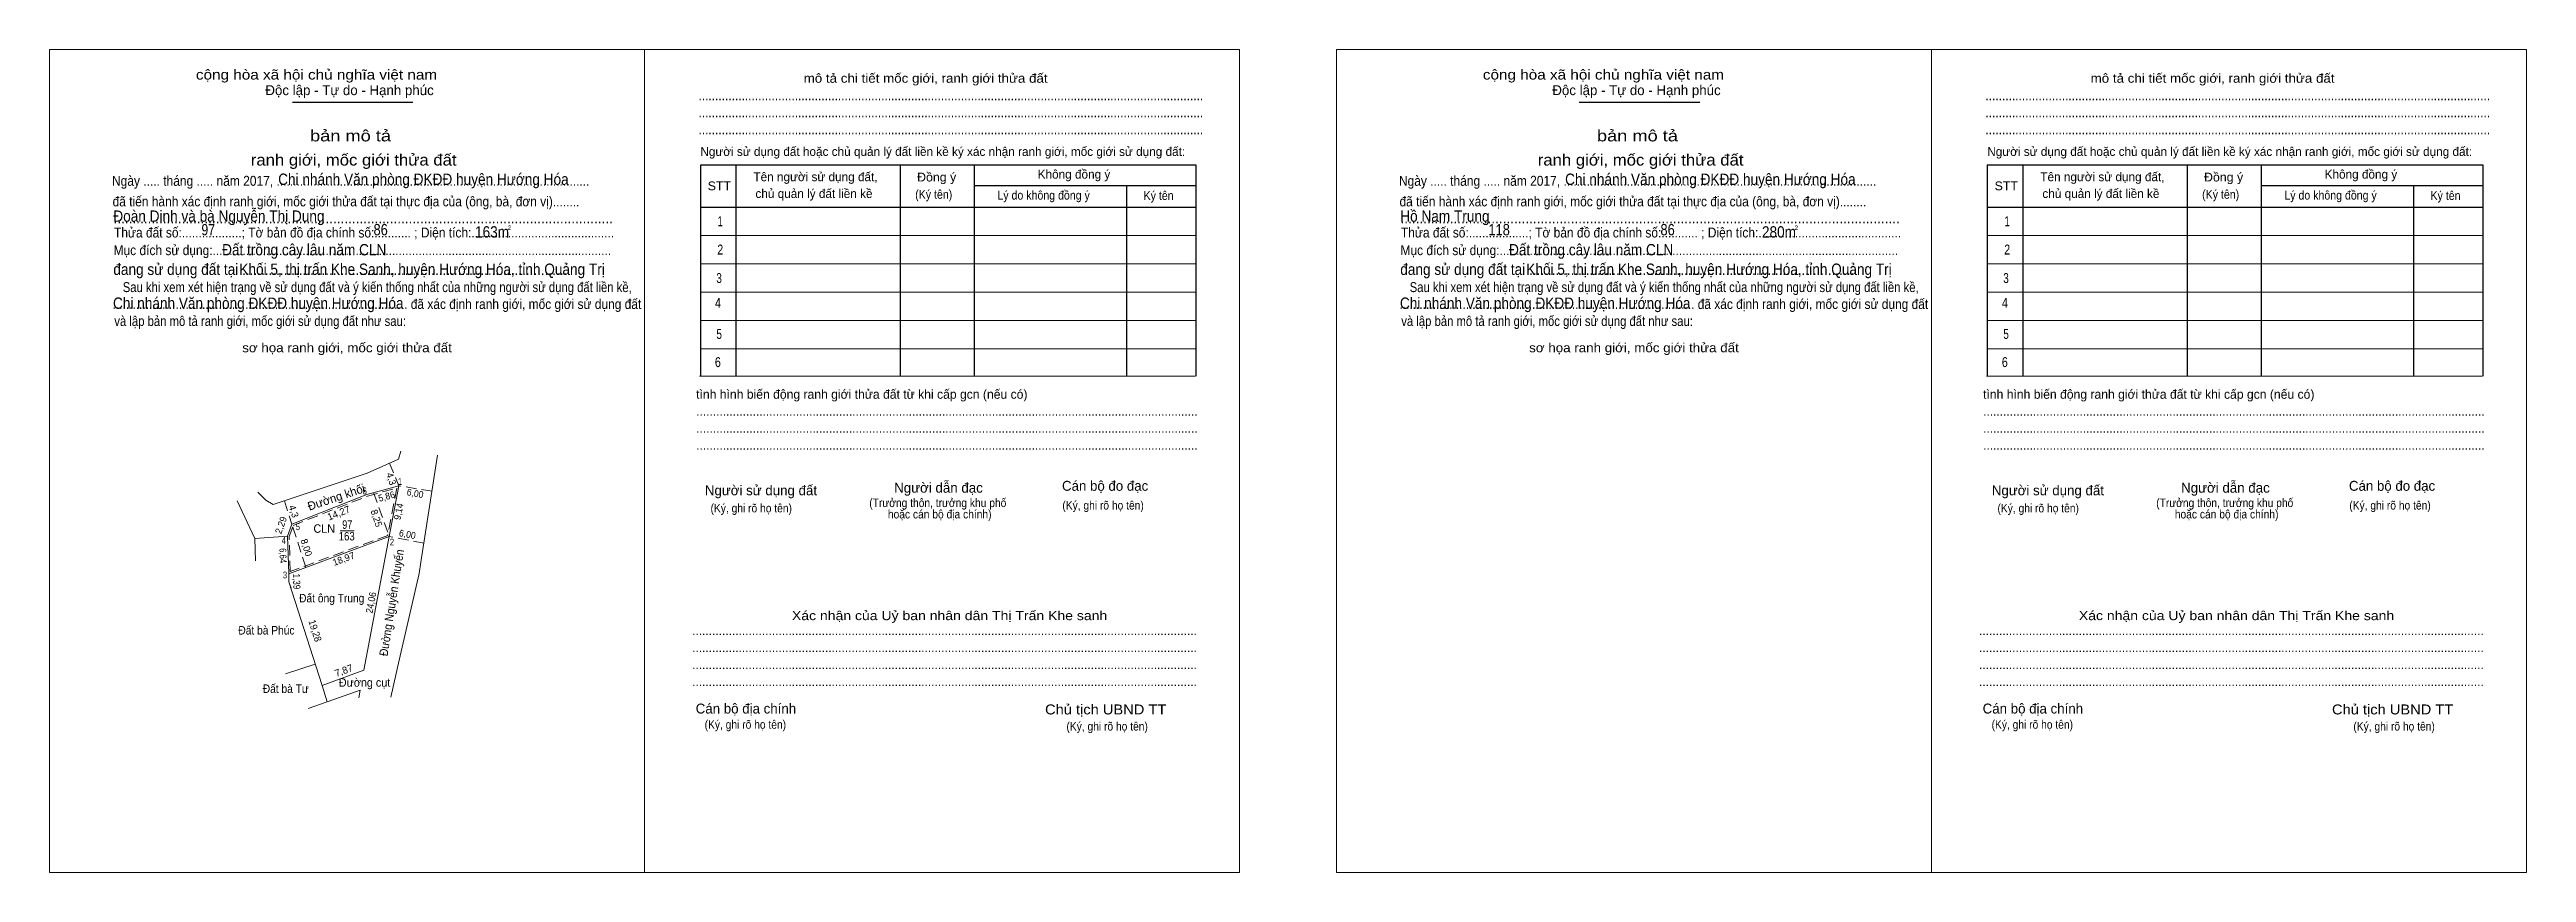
# Model space of a CAD drawing. Header units: metres. Extents: x 550975 to 552221, y 1838189 to 1838422.
# Drawn here: x 551556.7 to 551994.6, y 1838224.8 to 1838370.3 of the extents above; entities that cross this region are included whole.
import ezdxf
from ezdxf.enums import TextEntityAlignment as Align

# ---------------------------------------------------------------- set-up
doc = ezdxf.new("R2010")
doc.units = ezdxf.units.M
doc.header["$LTSCALE"] = 0.62
doc.linetypes.add('MEDIUM_DASHED', pattern=[4.5, 3, -1.5])
for name, color, linetype, lineweight in [('10', 7, 'Continuous', 13), ('63', 7, 'Continuous', 13), ('7', 7, 'Continuous', 13)]:
    doc.layers.add(name, color=color, linetype=linetype, lineweight=lineweight)
doc.layers.add('25', color=7, linetype='Continuous')
doc.layers.add('6', color=7, linetype='Continuous')

msp = doc.modelspace()

# ---------------------------------------------------------------- texts
at = {"layer": '10'}
for s, height, rotation, p in [('Đường khối', 1.5, 18.445, (551607.6327, 1838290.4585)), ('4,3', 1.2, 287.96, (551616.5352, 1838294.245)), ('4,3', 1.2, 287.973, (551599.3054, 1838288.4951)), ('8,25', 1.2, 287.914, (551613.9273, 1838287.2746)), ('8,00', 1.2, 287.914, (551601.5453, 1838282.0896)), ('7,87', 1.25, 20.139, (551608.9298, 1838259.9437))]:
    msp.add_text(s, height=height, rotation=rotation, dxfattribs=at).set_placement(p, align=Align.CENTER)
for s, height, rotation, width, p in [('6,00', 1.2, 349.256, 0.95, (551621.2281, 1838291.2671)), ('6,00', 1.2, 349.256, 0.95, (551619.8581, 1838284.0271)), ('Đường Nguyễn Khuyến', 1.5, 81.163, 0.9, (551617.9152, 1838272.4098)), ('1,39', 1.25, 272.06, 0.85, (551599.771, 1838276.2625)), ('24,06', 1.25, 79.246, 0.9, (551614.1396, 1838272.4234)), ('19,28', 1.25, 287.693, 0.95, (551603.0545, 1838267.3849))]:
    msp.add_text(s, height=height, rotation=rotation, dxfattribs=dict(at, width=width)).set_placement(p, align=Align.CENTER)
for s, width, p in [('97', 0.8, (551609.335, 1838285.58)), ('CLN', 0.95, (551605.27, 1838284.88)), ('163', 0.85, (551609.235, 1838283.53)), ('Đất ông Trung', 0.9, (551606.59, 1838272.58)), ('Đất bà Phúc', 0.9, (551595.05, 1838266.9)), ('Đất bà Tư', 0.9, (551598.46, 1838256.57)), ('Đường cụt', 0.95, (551612.39, 1838257.67))]:
    msp.add_text(s, height=1.5, dxfattribs=dict(at, width=width)).set_placement(p, align=Align.CENTER)
at = {"layer": '25', "width": 0.9}
for s, p in [('Chi nhánh Văn phòng ĐKĐĐ huyện Hướng Hóa', (551597.12, 1838346.39)), ('Chi nhánh Văn phòng ĐKĐĐ huyện Hướng Hóa', (551824.64, 1838346.39)), (' Đất trồng cây lâu năm CLN', (551586.54, 1838333.93)), (' Đất trồng cây lâu năm CLN', (551814.06, 1838333.93)), ('Chi nhánh Văn phòng ĐKĐĐ huyện Hướng Hóa', (551567.92, 1838324.48)), ('Chi nhánh Văn phòng ĐKĐĐ huyện Hướng Hóa', (551795.44, 1838324.48))]:
    msp.add_text(s, height=2, dxfattribs=at).set_placement(p)
at = {"layer": '6', "width": 0.9}
for s, p in [('Đoàn Dinh và bà Nguyễn Thị Dung', (551567.98, 1838339.87)), ('Hồ Nam Trung', (551795.5, 1838339.87))]:
    msp.add_text(s, height=2, dxfattribs=at).set_placement(p)
at = {"layer": '63'}
for s, height, width, p in [(' 6', 1.25, 0.85, (551612.81, 1838291.66)), (' 1', 1.2, 0.75, (551619.03, 1838293.35)), (' 4', 1.2, 0.85, (551598.5, 1838282.93)), (' 5', 1.2, 0.8, (551600.97, 1838285.36)), (' 2', 1.2, 0.85, (551617.61, 1838282.64)), (' 3', 1.2, 0.8, (551598.7, 1838276.82))]:
    msp.add_text(s, height=height, dxfattribs=dict(at, width=width)).set_placement(p, align=Align.RIGHT)
for s, rotation, width, p in [('5,86', 15.127, 0.95, (551616.4434, 1838290.7429)), ('9,14', 79.28, 0.95, (551619.0023, 1838288.5284)), ('6,64', 271.898, 0.85, (551597.3852, 1838280.8249))]:
    msp.add_text(s, height=1.2, rotation=rotation, dxfattribs=dict(at, width=width)).set_placement(p, align=Align.CENTER)
for s, height, rotation, p in [('2,29', 1.2, 70.06, (551598.1716, 1838286.0254)), ('14,27', 1.25, 21.585, (551608.0601, 1838287.7978)), ('18,97', 1.2, 20.326, (551608.9016, 1838279.7148))]:
    msp.add_text(s, height=height, rotation=rotation, dxfattribs=at).set_placement(p, align=Align.CENTER)
at = {"layer": '7'}
for s, height, width, p in [('cộng hòa xã hội chủ nghĩa việt nam', 1.756, 1.15, (551582.58, 1838365.01)), ('cộng hòa xã hội chủ nghĩa việt nam', 1.756, 1.15, (551810.1, 1838365.01)), ('........................................................................................................................................................', 1.756, 0.9, (551671.42, 1838361.35)), ('........................................................................................................................................................', 1.756, 0.9, (551898.94, 1838361.35)), ('........................................................................................................................................................', 1.756, 0.9, (551671.42, 1838358.34)), ('........................................................................................................................................................', 1.756, 0.9, (551898.94, 1838358.34)), ('........................................................................................................................................................', 1.756, 0.9, (551671.42, 1838355.33)), ('........................................................................................................................................................', 1.756, 0.9, (551898.94, 1838355.33)), ('Ngày ..... tháng ..... năm 2017, ..............................................................................................', 1.76, 0.9, (551567.74, 1838346.23)), ('Đồng ý', 1.555, 1.05, (551710.08, 1838346.99)), ('Ngày ..... tháng ..... năm 2017, ..............................................................................................', 1.76, 0.9, (551795.26, 1838346.23)), ('Đồng ý', 1.555, 1.05, (551937.6, 1838346.99)), (' đã tiến hành xác định ranh giới, mốc giới thửa đất tại thực địa của (ông, bà, đơn vị)........', 1.756, 0.9, (551567.26, 1838342.59)), ('STT', 1.555, 1.05, (551673.06, 1838345.44)), ('(Ký tên)', 1.555, 0.9, (551709.74, 1838343.94)), ('Lý do không đồng ý', 1.555, 0.9, (551724.28, 1838343.79)), ('Ký tên', 1.555, 0.9, (551750.12, 1838343.73)), (' đã tiến hành xác định ranh giới, mốc giới thửa đất tại thực địa của (ông, bà, đơn vị)........', 1.756, 0.9, (551794.78, 1838342.59)), ('STT', 1.555, 1.05, (551900.58, 1838345.44)), ('(Ký tên)', 1.555, 0.9, (551937.26, 1838343.94)), ('Lý do không đồng ý', 1.555, 0.9, (551951.8, 1838343.79)), ('Ký tên', 1.555, 0.9, (551977.64, 1838343.73)), ('....................................................................................................................................', 2, 0.9, (551568.02, 1838339.59)), ('97', 2, 0.8, (551583.56, 1838337.47)), ('86', 2, 0.85, (551613.98, 1838337.48)), ('....................................................................................................................................', 2, 0.9, (551795.54, 1838339.59)), ('118', 2, 0.85, (551811.08, 1838337.47)), ('86', 2, 0.85, (551841.5, 1838337.48)), ('Thửa đất số:..................; Tờ bản đồ địa chính số:........... ; Diện tích:...........................................', 1.756, 0.9, (551568.1, 1838337.09)), ('Mục đích sử dụng:........................................................................................................................', 1.756, 0.9, (551568.02, 1838333.97)), ('163m', 2, 0.9, (551631.92, 1838337.08)), ('2', 0.7999, 0.8, (551637.71, 1838338.42)), ('Thửa đất số:..................; Tờ bản đồ địa chính số:........... ; Diện tích:...........................................', 1.756, 0.9, (551795.62, 1838337.09)), ('Mục đích sử dụng:........................................................................................................................', 1.756, 0.9, (551795.54, 1838333.97)), ('280m', 2, 0.9, (551859.44, 1838337.08)), ('2', 0.7999, 0.8, (551865.23, 1838338.42)), ('đang sử dụng đất tại ......................................................................................', 2, 0.9, (551567.98, 1838330.47)), ('Khối 5, thị trấn Khe Sanh, huyện Hướng Hóa, tỉnh Quảng Trị', 2, 0.9, (551590.26, 1838330.48)), ('đang sử dụng đất tại ......................................................................................', 2, 0.9, (551795.5, 1838330.47)), ('Khối 5, thị trấn Khe Sanh, huyện Hướng Hóa, tỉnh Quảng Trị', 2, 0.9, (551817.78, 1838330.48)), ('......................................................................................... đã xác định ranh giới, mốc giới sử dụng đất', 1.752, 0.9, (551567.84, 1838324.45)), ('Sau khi xem xét hiện trạng về sử dụng đất và ý kiến thống nhất của những người sử dụng đất liền kề,', 1.756, 0.85, (551569.64, 1838327.44)), ('......................................................................................... đã xác định ranh giới, mốc giới sử dụng đất', 1.752, 0.9, (551795.36, 1838324.45)), ('Sau khi xem xét hiện trạng về sử dụng đất và ý kiến thống nhất của những người sử dụng đất liền kề,', 1.756, 0.85, (551797.16, 1838327.44)), (' và lập bản mô tả ranh giới, mốc giới sử dụng đất như sau:', 1.756, 0.85, (551567.6, 1838321.44)), (' và lập bản mô tả ranh giới, mốc giới sử dụng đất như sau:', 1.756, 0.85, (551795.12, 1838321.44)), ('.......................................................................................................................................................', 1.756, 0.9, (551671.02, 1838305.57)), ('.......................................................................................................................................................', 1.756, 0.9, (551898.54, 1838305.57)), ('.......................................................................................................................................................', 1.756, 0.9, (551671.02, 1838302.56)), ('.......................................................................................................................................................', 1.756, 0.9, (551671.02, 1838299.55)), ('.......................................................................................................................................................', 1.756, 0.9, (551898.54, 1838302.56)), ('.......................................................................................................................................................', 1.756, 0.9, (551898.54, 1838299.55)), ('(Ký, ghi rõ họ tên)', 1.505, 0.9, (551673.56, 1838288.49)), ('(Ký, ghi rõ họ tên)', 1.505, 0.9, (551735.76, 1838288.99)), ('(Ký, ghi rõ họ tên)', 1.505, 0.9, (551901.08, 1838288.49)), ('(Ký, ghi rõ họ tên)', 1.505, 0.9, (551963.28, 1838288.99)), ('........................................................................................................................................................', 1.756, 0.9, (551670.3, 1838266.8)), ('........................................................................................................................................................', 1.756, 0.9, (551897.82, 1838266.8)), ('........................................................................................................................................................', 1.756, 0.9, (551670.3, 1838263.79)), ('........................................................................................................................................................', 1.756, 0.9, (551670.3, 1838260.79)), ('........................................................................................................................................................', 1.756, 0.9, (551897.82, 1838263.79)), ('........................................................................................................................................................', 1.756, 0.9, (551897.82, 1838260.79)), ('........................................................................................................................................................', 1.756, 0.9, (551670.3, 1838257.78)), ('........................................................................................................................................................', 1.756, 0.9, (551897.82, 1838257.78)), ('(Ký, ghi rõ họ tên)', 1.505, 0.9, (551672.52, 1838250.24)), ('Chủ tịch UBND TT', 1.76, 1.1, (551732.7, 1838252.77)), ('(Ký, ghi rõ họ tên)', 1.505, 0.9, (551900.04, 1838250.24)), ('Chủ tịch UBND TT', 1.76, 1.1, (551960.22, 1838252.77)), ('(Ký, ghi rõ họ tên)', 1.505, 0.9, (551736.48, 1838249.92)), ('(Ký, ghi rõ họ tên)', 1.505, 0.9, (551964, 1838249.92))]:
    msp.add_text(s, height=height, dxfattribs=dict(at, width=width)).set_placement(p)
for s, height, width, p in [('mô tả chi tiết mốc giới, ranh giới thửa đất', 1.605, 1.1, (551711.59, 1838364.45)), ('mô tả chi tiết mốc giới, ranh giới thửa đất', 1.605, 1.1, (551939.11, 1838364.45)), ('bản mô tả', 2.007, 1.2, (551609.91, 1838354.08)), ('bản mô tả', 2.007, 1.2, (551837.43, 1838354.08)), ('ranh giới, mốc giới thửa đất', 2.007, 1.1, (551610.47, 1838349.81)), ('ranh giới, mốc giới thửa đất', 2.007, 1.1, (551837.99, 1838349.81)), ('1', 1.756, 0.7, (551675.265, 1838339.09)), ('1', 1.756, 0.7, (551902.785, 1838339.09)), ('2', 1.756, 0.8, (551675.275, 1838334.08)), ('2', 1.756, 0.8, (551902.795, 1838334.08)), ('3', 1.756, 0.75, (551675.075, 1838329.04)), ('3', 1.756, 0.75, (551902.595, 1838329.04)), ('4', 1.756, 0.8, (551674.88, 1838324.66)), ('4', 1.756, 0.8, (551902.4, 1838324.66)), ('sơ họa ranh giới, mốc giới thửa đất', 1.605, 1.1, (551609.295, 1838316.8)), ('5', 1.756, 0.75, (551675.085, 1838319.15)), ('sơ họa ranh giới, mốc giới thửa đất', 1.605, 1.1, (551836.815, 1838316.8)), ('5', 1.756, 0.75, (551902.605, 1838319.15)), ('6', 1.756, 0.8, (551674.855, 1838314.18)), ('6', 1.756, 0.8, (551902.375, 1838314.18)), ('(Trưởng thôn, trưởng khu phố', 1.505, 0.9, (551713.74, 1838289.43)), ('(Trưởng thôn, trưởng khu phố', 1.505, 0.9, (551941.26, 1838289.43)), ('hoặc cán bộ địa chính)', 1.505, 0.9, (551714.075, 1838287.42)), ('hoặc cán bộ địa chính)', 1.505, 0.9, (551941.595, 1838287.42)), ('Xác nhận của Uỷ ban nhân dân Thị Trấn Khe sanh', 1.61, 1.15, (551715.82, 1838269.44)), ('Xác nhận của Uỷ ban nhân dân Thị Trấn Khe sanh', 1.61, 1.15, (551943.34, 1838269.44))]:
    msp.add_text(s, height=height, dxfattribs=dict(at, width=width)).set_placement(p, align=Align.CENTER)
for s, height, p in [('Độc lập - Tự do - Hạnh phúc', 1.756, (551594.86, 1838362.26)), ('Độc lập - Tự do - Hạnh phúc', 1.756, (551822.38, 1838362.26)), ('Người sử dụng đất hoặc chủ quản lý đất liền kề ký xác nhận ranh giới, mốc giới sử dụng đất:', 1.555, (551671.76, 1838351.51)), ('Người sử dụng đất hoặc chủ quản lý đất liền kề ký xác nhận ranh giới, mốc giới sử dụng đất:', 1.555, (551899.28, 1838351.51)), ('Tên người sử dụng đất,', 1.555, (551681.14, 1838347.04)), ('Không đồng ý', 1.555, (551731.4, 1838347.5)), ('Tên người sử dụng đất,', 1.555, (551908.66, 1838347.04)), ('Không đồng ý', 1.555, (551958.92, 1838347.5)), ('chủ quản lý đất liền kề', 1.555, (551681.5, 1838344.08)), ('chủ quản lý đất liền kề', 1.555, (551909.02, 1838344.08)), ('tình hình biến động ranh giới thửa đất từ khi cấp gcn (nếu có)', 1.605, (551671.02, 1838308.58)), ('tình hình biến động ranh giới thửa đất từ khi cấp gcn (nếu có)', 1.605, (551898.54, 1838308.58)), ('Người sử dụng đất', 1.756, (551672.56, 1838291.51)), ('Người dẫn đạc', 1.76, (551706.02, 1838291.97)), ('Cán bộ đo đạc', 1.752, (551735.7, 1838292.31)), ('Người sử dụng đất', 1.756, (551900.08, 1838291.51)), ('Người dẫn đạc', 1.76, (551933.54, 1838291.97)), ('Cán bộ đo đạc', 1.752, (551963.22, 1838292.31)), ('Cán bộ địa chính', 1.756, (551670.94, 1838252.93)), ('Cán bộ địa chính', 1.756, (551898.46, 1838252.93))]:
    msp.add_text(s, height=height, dxfattribs=at).set_placement(p)

# ---------------------------------------------------------------- linework, layer by layer
at = {"layer": '10', "linetype": 'MEDIUM_DASHED'}
for p, q in [((551616.81, 1838297.21), (551618.47, 1838293.19)), ((551613.99, 1838291.98), (551616.77, 1838284.21)), ((551624.32, 1838292.22), (551618.47, 1838293.19)), ((551598.21, 1838290.51), (551599.54, 1838286.41)), ((551602, 1838278.8), (551599.54, 1838286.41)), ((551622.89, 1838283.05), (551616.77, 1838284.21))]:
    msp.add_line(p, q, dxfattribs=at)
at = {"layer": '10'}
for p, q in [((551618.8, 1838299.33), (551618.37, 1838297.92)), ((551625.31, 1838298.62), (551622.37, 1838279.71)), ((551612.81, 1838291.66), (551599.54, 1838286.41)), ((551612.81, 1838291.66), (551618.47, 1838293.19)), ((551598.76, 1838284.26), (551592.98, 1838283.9)), ((551599.54, 1838286.41), (551598.76, 1838284.26)), ((551608.06, 1838285.2), (551610.56, 1838285.2)), ((551622.37, 1838279.71), (551622.06, 1838277.7)), ((551598.98, 1838277.62), (551599.03, 1838276.23)), ((551599.03, 1838276.23), (551599.39, 1838275.11)), ((551603.67, 1838261.68), (551598.39, 1838259.96)), ((551611.61, 1838257.03), (551611.36, 1838255.71)), ((551605.77, 1838255), (551602.43, 1838253.83))]:
    msp.add_line(p, q, dxfattribs=at)
for points in [[(551618.37, 1838297.92), (551612.86, 1838295.4), (551596.25, 1838289.86), (551594.91, 1838290.64), (551593.52, 1838292.07)], [(551618.47, 1838293.19), (551616.77, 1838284.21), (551598.98, 1838277.62)], [(551589.9, 1838290.53), (551592.98, 1838283.9), (551593.14, 1838279.95)], [(551599.03, 1838276.23), (551598.98, 1838277.62), (551598.76, 1838284.26)], [(551604.89, 1838257.86), (551612.28, 1838260.57), (551616.77, 1838284.21)], [(551598.98, 1838277.62), (551599.03, 1838276.23), (551604.89, 1838257.86), (551605.77, 1838255), (551611.61, 1838257.03)], [(551622.06, 1838277.7), (551618.52, 1838262.34), (551617.01, 1838255.82)]]:
    msp.add_lwpolyline(points, dxfattribs=at)
at = {"layer": '63', "linetype": 'MEDIUM_DASHED'}
msp.add_lwpolyline([(551618.09, 1838292.78), (551616.51, 1838284.43), (551599.27, 1838278.05), (551599.06, 1838284.21), (551599.78, 1838286.18), (551612.9, 1838291.37)], close=True, dxfattribs=at)
at = {"layer": '7', "lineweight": 25}
for p, q in [((551599.63, 1838361), (551620.91, 1838361)), ((551827.15, 1838361), (551848.43, 1838361)), ((551678.06, 1838349.9), (551678.06, 1838312.55)), ((551707.07, 1838349.75), (551707.07, 1838312.55)), ((551720.17, 1838349.75), (551720.17, 1838312.55)), ((551905.58, 1838349.9), (551905.58, 1838312.55)), ((551934.59, 1838349.75), (551934.59, 1838312.55)), ((551947.69, 1838349.75), (551947.69, 1838312.55)), ((551720.17, 1838346.29), (551759.4, 1838346.29)), ((551747.11, 1838346.29), (551747.11, 1838312.55)), ((551947.69, 1838346.29), (551986.92, 1838346.29)), ((551974.63, 1838346.29), (551974.63, 1838312.55)), ((551671.76, 1838342.48), (551759.4, 1838342.48)), ((551899.28, 1838342.48), (551986.92, 1838342.48))]:
    msp.add_line(p, q, dxfattribs=at)
at = {"layer": '7'}
for p, q in [((551671.76, 1838337.46), (551759.4, 1838337.46)), ((551899.28, 1838337.46), (551986.92, 1838337.46)), ((551671.76, 1838332.45), (551759.4, 1838332.45)), ((551899.28, 1838332.45), (551986.92, 1838332.45)), ((551671.76, 1838327.43), (551759.4, 1838327.43)), ((551899.28, 1838327.43), (551986.92, 1838327.43)), ((551671.76, 1838322.41), (551759.4, 1838322.41)), ((551899.28, 1838322.41), (551986.92, 1838322.41)), ((551671.76, 1838317.4), (551759.4, 1838317.4)), ((551899.28, 1838317.4), (551986.92, 1838317.4)), ((551671.6, 1838312.55), (551759.25, 1838312.55)), ((551899.12, 1838312.55), (551986.77, 1838312.55))]:
    msp.add_line(p, q, dxfattribs=at)
for points in [[(551556.7, 1838370.32), (551661.89, 1838370.32), (551661.89, 1838224.83), (551556.7, 1838224.83)], [(551661.89, 1838370.32), (551767.08, 1838370.32), (551767.08, 1838224.83), (551661.89, 1838224.83)], [(551661.89, 1838370.32), (551767.07, 1838370.32), (551767.07, 1838224.83), (551661.89, 1838224.83)], [(551784.22, 1838370.32), (551889.41, 1838370.32), (551889.41, 1838224.83), (551784.22, 1838224.83)], [(551889.41, 1838370.32), (551994.6, 1838370.32), (551994.6, 1838224.83), (551889.41, 1838224.83)], [(551889.41, 1838370.32), (551994.59, 1838370.32), (551994.59, 1838224.83), (551889.41, 1838224.83)]]:
    msp.add_lwpolyline(points, close=True, dxfattribs=at)
at = {"layer": '7', "lineweight": 25}
for points in [[(551759.4, 1838312.55), (551759.4, 1838349.9), (551671.76, 1838349.9), (551671.76, 1838312.55)], [(551986.92, 1838312.55), (551986.92, 1838349.9), (551899.28, 1838349.9), (551899.28, 1838312.55)]]:
    msp.add_lwpolyline(points, dxfattribs=at)

msp.set_redraw_order([(e.dxf.handle, doc.entitydb.next_handle()) for e in msp.query("TEXT MTEXT ATTDEF DIMENSION ARC_DIMENSION")])  # texts and dimensions are drawn at this point

doc.saveas('drawing.dxf')
